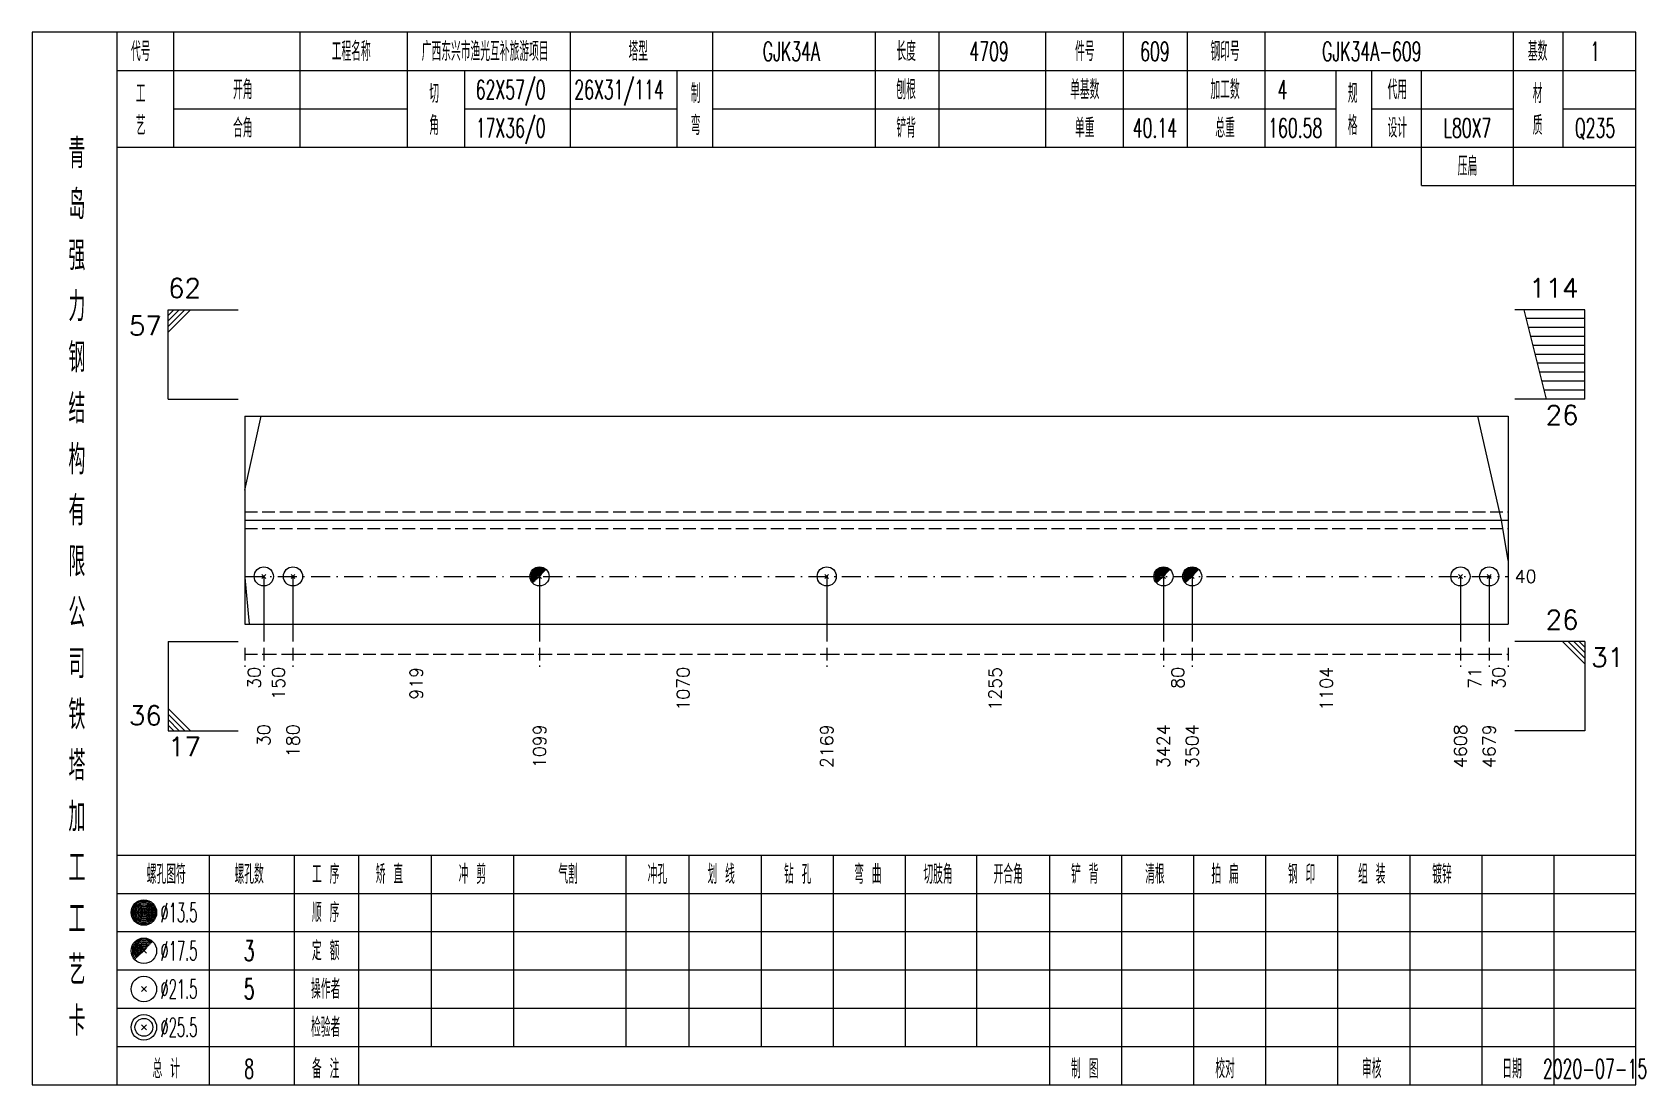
# Model space of a CAD drawing. Extents: x 0 to 2606, y -377 to 6479.
# Drawn here: x 2091.2 to 2344.1, y 3850 to 4015 of the extents above; entities that cross this region are included whole.
import ezdxf
from ezdxf.enums import TextEntityAlignment as Align

# ---------------------------------------------------------------- set-up
doc = ezdxf.new("R2010")
doc.units = 0
doc.header["$MEASUREMENT"] = 0
doc.linetypes.add('一点画线', pattern=[5.2, 3, -1, 0.2, -1])
doc.linetypes.add('虚线', pattern=[2.75, 2, -0.75])
doc.layers.get('0').update_dxf_attribs({"linetype": 'CONTINUOUS', "lineweight": 25})
doc.layers.add('1', color=7, linetype='CONTINUOUS', lineweight=25)
doc.layers.add('4', color=7, linetype='CONTINUOUS', lineweight=25)
doc.styles.get("Standard").update_dxf_attribs({"font": 'simplex.shx', "width": 0.7, "height": 3, "bigfont": 'gbhzfs.shx'})

msp = doc.modelspace()

# ---------------------------------------------------------------- texts
at = {"color": 7, "linetype": 'Continuous', "lineweight": 13}
msp.add_text('62', height=3, dxfattribs=at).set_placement((2112.5, 3972.5), align=Align.BOTTOM_LEFT)
for s, p in [('114', (2333.6, 3972.5)), ('26', (2333.6, 3920.5)), ('36', (2111.5, 3905.5))]:
    msp.add_text(s, height=3, dxfattribs=at).set_placement(p, align=Align.BOTTOM_RIGHT)
for s, p in [('57', (2111.5, 3970.5)), ('26', (2333.6, 3956.5))]:
    msp.add_text(s, height=3, dxfattribs=at).set_placement(p, align=Align.TOP_RIGHT)
msp.add_text('40', height=2, dxfattribs=at).set_placement((2323.6, 3929.69), align=Align.MIDDLE_LEFT)
for s, p in [('31', (2335.6, 3918.5)), ('17', (2112.5, 3904.5))]:
    msp.add_text(s, height=3, dxfattribs=at).set_placement(p, align=Align.TOP_LEFT)
at = {"color": 8, "linetype": 'Continuous', "lineweight": 9}
for s, p in [('30', (2126, 3915.5)), ('150', (2129.79, 3915.5)), ('919', (2151.4, 3915.5)), ('1070', (2193.24, 3915.5)), ('1255', (2242.14, 3915.5)), ('80', (2270.79, 3915.5)), ('1104', (2294.07, 3915.5)), ('71', (2317.35, 3915.5)), ('30', (2321.1, 3915.5))]:
    msp.add_text(s, height=2, rotation=90, dxfattribs=at).set_placement(p, align=Align.MIDDLE_RIGHT)
at = {"layer": '1', "color": 7, "linetype": 'Continuous', "lineweight": 13}
for s, p in [('30', (2127.5, 3906.5)), ('180', (2132.07, 3906.5)), ('1099', (2170.73, 3906.5)), ('2169', (2215.75, 3906.5)), ('3424', (2268.54, 3906.5)), ('3504', (2273.04, 3906.5)), ('4608', (2315.1, 3906.5)), ('4679', (2319.6, 3906.5))]:
    msp.add_text(s, height=2, rotation=90, dxfattribs=at).set_placement(p, align=Align.MIDDLE_RIGHT)
at = {"layer": '4', "color": 1, "linetype": 'Continuous', "lineweight": 13}
for s, height, width, p in [('代号', 3, 0.6, (2108.2, 4012)), ('工程名称', 3, 0.6, (2141.2, 4012)), ('广西东兴市渔光互补旅游项目', 3, 0.6, (2162.2, 4012)), ('塔型', 3, 0.6, (2186.2, 4012)), ('GJK34A', 3, 0.6, (2210.2, 4012)), ('长度', 3, 0.6, (2228.2, 4012)), ('4709', 3, 0.6, (2241.2, 4012)), ('件号', 3, 0.6, (2256.2, 4012)), ('609', 3, 0.6, (2267.2, 4012)), ('钢印号', 3, 0.6, (2278.2, 4012)), ('GJK34A-609', 3, 0.6, (2301.2, 4012)), ('基数', 3, 0.6, (2327.2, 4012)), ('1', 3, 0.6, (2336.2, 4012)), ('工', 3, 0.6, (2108.2, 4005.4)), ('开角', 3, 0.6, (2124.2, 4006)), ('切', 3, 0.6, (2154.2, 4005.4)), ('62X57/0', 3, 0.6, (2166.2, 4006)), ('26X31/114', 3, 0.6, (2183.2, 4006)), ('制', 3, 0.6, (2195.2, 4005.4)), ('刨根', 3, 0.6, (2228.2, 4006)), ('单基数', 3, 0.6, (2256.2, 4006)), ('加工数', 3, 0.6, (2278.2, 4006)), ('4', 3, 0.6, (2287.2, 4006)), ('规', 3, 0.6, (2298.2, 4005.4)), ('代用', 3, 0.6, (2305.2, 4006)), ('材', 3, 0.6, (2327.2, 4005.4)), ('艺', 3, 0.6, (2108.2, 4000.4)), ('合角', 3, 0.6, (2124.2, 4000)), ('角', 3, 0.6, (2154.2, 4000.4)), ('17X36/0', 3, 0.6, (2166.2, 4000)), ('弯', 3, 0.6, (2195.2, 4000.4)), ('铲背', 3, 0.6, (2228.2, 4000)), ('单重', 3, 0.6, (2256.2, 4000)), ('总重', 3, 0.6, (2278.2, 4000)), ('格', 3, 0.6, (2298.2, 4000.4)), ('设计', 3, 0.6, (2305.2, 4000)), ('质', 3, 0.6, (2327.2, 4000.4)), ('40.14', 3, 0.6, (2267.2, 4000)), ('160.58', 3, 0.6, (2289.2, 4000)), ('L80X7', 3, 0.6, (2316.2, 4000)), ('Q235', 3, 0.6, (2336.2, 4000)), ('青', 4.6, 0.8, (2098.2, 3996)), ('压扁', 3, 0.6, (2316.2, 3994)), ('岛', 4.6, 0.8, (2098.2, 3988)), ('强', 4.6, 0.8, (2098.2, 3980)), ('力', 4.6, 0.8, (2098.2, 3972)), ('钢', 4.6, 0.8, (2098.2, 3964)), ('结', 4.6, 0.8, (2098.2, 3956)), ('构', 4.6, 0.8, (2098.2, 3948)), ('有', 4.6, 0.8, (2098.2, 3940)), ('限', 4.6, 0.8, (2098.2, 3932)), ('公', 4.6, 0.8, (2098.2, 3924)), ('司', 4.6, 0.8, (2098.2, 3916)), ('铁', 4.6, 0.8, (2098.2, 3908)), ('塔', 4.6, 0.8, (2098.2, 3900)), ('加', 4.6, 0.8, (2098.2, 3892)), ('工', 4.6, 0.8, (2098.2, 3884)), ('螺孔图符', 3, 0.6, (2112.2, 3883)), ('螺孔数', 3, 0.6, (2125.2, 3883)), ('工 序', 3, 0.6, (2137.2, 3883)), ('矫 直', 3, 0.6, (2147.2, 3883)), ('冲 剪', 3, 0.6, (2160.2, 3883)), ('气割', 3, 0.6, (2175.2, 3883)), ('冲孔', 3, 0.6, (2189.2, 3883)), ('划 线', 3, 0.6, (2199.2, 3883)), ('钻 孔', 3, 0.6, (2211.2, 3883)), ('弯 曲', 3, 0.6, (2222.2, 3883)), ('切肢角', 3, 0.6, (2233.2, 3883)), ('开合角', 3, 0.6, (2244.2, 3883)), ('铲 背', 3, 0.6, (2256.2, 3883)), ('清根', 3, 0.6, (2267.2, 3883)), ('拍 扁', 3, 0.6, (2278.2, 3883)), ('钢 印', 3, 0.6, (2290.2, 3883)), ('组 装', 3, 0.6, (2301.2, 3883)), ('镀锌', 3, 0.6, (2312.2, 3883)), ('工', 4.6, 0.8, (2098.2, 3876)), ('%%C13.5', 3, 0.5, (2114.2, 3877)), ('顺 序', 3, 0.6, (2137.2, 3877)), ('3', 3.2, 0.6, (2125.2, 3871)), ('定 额', 3, 0.6, (2137.2, 3871)), ('艺', 4.6, 0.8, (2098.2, 3868)), ('%%C17.5', 3, 0.5, (2114.2, 3871)), ('%%C21.5', 3, 0.5, (2114.2, 3865)), ('5', 3.2, 0.6, (2125.2, 3865)), ('操作者', 3, 0.6, (2137.2, 3865)), ('卡', 4.6, 0.8, (2098.2, 3860)), ('%%C25.5', 3, 0.5, (2114.2, 3859)), ('检验者', 3, 0.6, (2137.2, 3859)), ('总 计', 3, 0.6, (2112.2, 3852.5)), ('8', 3, 0.6, (2125.2, 3852.5)), ('备 注', 3, 0.6, (2137.2, 3852.5)), ('制 图', 3, 0.6, (2256.2, 3852.5)), ('校对', 3, 0.6, (2278.2, 3852.5)), ('审核', 3, 0.6, (2301.2, 3852.5)), ('日期', 3, 0.6, (2323.2, 3852.5)), ('2020-07-15', 3, 0.6, (2336.2, 3852.5))]:
    msp.add_text(s, height=height, dxfattribs=dict(at, width=width)).set_placement(p, align=Align.MIDDLE_CENTER)

# ---------------------------------------------------------------- linework, layer by layer
at = {"color": 7, "linetype": 'Continuous', "lineweight": 13}
for p, q in [((2112.5, 3971.5), (2123.5, 3971.5)), ((2112.5, 3957.5), (2112.5, 3971.5)), ((2113.38, 3971.5), (2112.5, 3970.62)), ((2114.25, 3971.5), (2112.5, 3969.75)), ((2115.12, 3971.5), (2112.5, 3968.88)), ((2116, 3971.5), (2112.5, 3968)), ((2334.6, 3971.5), (2323.6, 3971.5)), ((2328.6, 3957.5), (2325.1, 3971.5)), ((2334.6, 3957.5), (2334.6, 3971.5)), ((2334.6, 3970.1), (2325.45, 3970.1)), ((2334.6, 3968.7), (2325.8, 3968.7)), ((2334.6, 3967.3), (2326.15, 3967.3)), ((2334.6, 3965.9), (2326.5, 3965.9)), ((2334.6, 3964.5), (2326.85, 3964.5)), ((2334.6, 3963.1), (2327.2, 3963.1)), ((2334.6, 3961.7), (2327.55, 3961.7)), ((2334.6, 3960.3), (2327.9, 3960.3)), ((2334.6, 3958.9), (2328.25, 3958.9)), ((2112.5, 3957.5), (2123.5, 3957.5)), ((2334.6, 3957.5), (2323.6, 3957.5)), ((2124.5, 3943.19), (2127.11, 3954.81)), ((2321.51, 3938.5), (2317.8, 3954.81)), ((2322.6, 3932.18), (2321.51, 3938.5)), ((2124.5, 3929.53), (2125.22, 3922.19)), ((2127.5, 3929.69), (2127.5, 3919.5)), ((2132.07, 3929.69), (2132.07, 3919.5)), ((2170.73, 3929.69), (2170.73, 3919.5)), ((2215.75, 3929.69), (2215.75, 3919.5)), ((2268.54, 3929.69), (2268.54, 3919.5)), ((2273.04, 3929.69), (2273.04, 3919.5)), ((2315.1, 3929.69), (2315.1, 3919.5)), ((2319.6, 3929.69), (2319.6, 3919.5)), ((2112.5, 3919.5), (2123.5, 3919.5)), ((2112.5, 3919.5), (2112.5, 3905.5)), ((2334.6, 3919.5), (2323.6, 3919.5)), ((2331.1, 3919.5), (2334.6, 3916)), ((2331.98, 3919.5), (2334.6, 3916.88)), ((2332.85, 3919.5), (2334.6, 3917.75)), ((2333.73, 3919.5), (2334.6, 3918.62)), ((2334.6, 3919.5), (2334.6, 3905.5)), ((2116, 3905.5), (2112.5, 3909)), ((2115.12, 3905.5), (2112.5, 3908.12)), ((2114.25, 3905.5), (2112.5, 3907.25)), ((2113.38, 3905.5), (2112.5, 3906.38)), ((2112.5, 3905.5), (2123.5, 3905.5)), ((2334.6, 3905.5), (2323.6, 3905.5))]:
    msp.add_line(p, q, dxfattribs=at)
at = {"color": 7, "linetype": 'Continuous', "lineweight": 18}
for p, q in [((2124.5, 3954.81), (2124.5, 3922.19)), ((2124.5, 3954.81), (2322.6, 3954.81)), ((2322.6, 3954.81), (2322.6, 3922.19)), ((2124.5, 3938.5), (2322.6, 3938.5))]:
    msp.add_line(p, q, dxfattribs=at)
at = {"color": 1, "linetype": '虚线', "lineweight": 18}
for p, q in [((2124.5, 3939.81), (2322.6, 3939.81)), ((2124.5, 3937.19), (2322.6, 3937.19))]:
    msp.add_line(p, q, dxfattribs=at)
at = {"color": 3, "linetype": '一点画线', "lineweight": 13}
msp.add_line((2124.5, 3929.69), (2322.6, 3929.69), dxfattribs=at)
at = {"color": 8, "linetype": '虚线', "lineweight": 9}
for p, q in [((2124.5, 3918.5), (2124.5, 3915.5)), ((2127.5, 3918.5), (2127.5, 3915.5)), ((2127.5, 3918.5), (2127.5, 3915.5)), ((2132.07, 3918.5), (2132.07, 3915.5)), ((2132.07, 3918.5), (2132.07, 3915.5)), ((2170.73, 3918.5), (2170.73, 3915.5)), ((2170.73, 3918.5), (2170.73, 3915.5)), ((2215.75, 3918.5), (2215.75, 3915.5)), ((2215.75, 3918.5), (2215.75, 3915.5)), ((2268.54, 3918.5), (2268.54, 3915.5)), ((2268.54, 3918.5), (2268.54, 3915.5)), ((2273.04, 3918.5), (2273.04, 3915.5)), ((2273.04, 3918.5), (2273.04, 3915.5)), ((2315.1, 3918.5), (2315.1, 3915.5)), ((2315.1, 3918.5), (2315.1, 3915.5)), ((2319.6, 3918.5), (2319.6, 3915.5)), ((2319.6, 3918.5), (2319.6, 3915.5)), ((2322.6, 3918.5), (2322.6, 3915.5)), ((2124.5, 3917.5), (2127.5, 3917.5)), ((2127.5, 3917.5), (2132.07, 3917.5)), ((2132.07, 3917.5), (2170.73, 3917.5)), ((2170.73, 3917.5), (2215.75, 3917.5)), ((2215.75, 3917.5), (2268.54, 3917.5)), ((2268.54, 3917.5), (2273.04, 3917.5)), ((2273.04, 3917.5), (2315.1, 3917.5)), ((2315.1, 3917.5), (2319.6, 3917.5)), ((2319.6, 3917.5), (2322.6, 3917.5))]:
    msp.add_line(p, q, dxfattribs=at)
at = {"layer": '1', "color": 7, "linetype": 'Continuous', "lineweight": 13}
for p, q in [((2127.2, 3929.39), (2127.8, 3929.99)), ((2127.8, 3929.39), (2127.2, 3929.99)), ((2131.77, 3929.39), (2132.37, 3929.99)), ((2132.37, 3929.39), (2131.77, 3929.99)), ((2215.45, 3929.39), (2216.05, 3929.99)), ((2216.05, 3929.39), (2215.45, 3929.99)), ((2314.8, 3929.39), (2315.4, 3929.99)), ((2315.4, 3929.39), (2314.8, 3929.99)), ((2319.3, 3929.39), (2319.9, 3929.99)), ((2319.9, 3929.39), (2319.3, 3929.99))]:
    msp.add_line(p, q, dxfattribs=at)
at = {"layer": '1', "color": 7, "linetype": 'Continuous', "lineweight": 0}
for p, q in [((2170.43, 3929.39), (2171.03, 3929.99)), ((2170.43, 3929.99), (2171.03, 3929.39)), ((2268.24, 3929.39), (2268.84, 3929.99)), ((2268.24, 3929.99), (2268.84, 3929.39)), ((2272.74, 3929.39), (2273.34, 3929.99)), ((2272.74, 3929.99), (2273.34, 3929.39))]:
    msp.add_line(p, q, dxfattribs=at)
at = {"layer": '1', "color": 7, "linetype": 'Continuous', "lineweight": 18}
msp.add_line((2124.5, 3922.19), (2322.6, 3922.19), dxfattribs=at)
at = {"layer": '1', "color": 7, "linetype": 'Continuous', "lineweight": 13}
for centre in [(2127.5, 3929.69), (2132.07, 3929.69), (2170.73, 3929.69), (2215.75, 3929.69), (2268.54, 3929.69), (2273.04, 3929.69), (2315.1, 3929.69), (2319.6, 3929.69)]:
    msp.add_circle(centre, 1.5, dxfattribs=at)
for centre, radius in [((2170.73, 3929.69), 1.35), ((2170.73, 3929.69), 1.2), ((2268.54, 3929.69), 1.35), ((2268.54, 3929.69), 1.2), ((2273.04, 3929.69), 1.35), ((2273.04, 3929.69), 1.2), ((2170.73, 3929.69), 1.05), ((2170.73, 3929.69), 0.9), ((2170.73, 3929.69), 0.75), ((2170.73, 3929.69), 0.6), ((2170.73, 3929.69), 0.45), ((2170.73, 3929.69), 0.3), ((2170.73, 3929.69), 0.15), ((2268.54, 3929.69), 1.05), ((2268.54, 3929.69), 0.9), ((2268.54, 3929.69), 0.75), ((2268.54, 3929.69), 0.6), ((2268.54, 3929.69), 0.45), ((2268.54, 3929.69), 0.3), ((2268.54, 3929.69), 0.15), ((2273.04, 3929.69), 1.05), ((2273.04, 3929.69), 0.9), ((2273.04, 3929.69), 0.75), ((2273.04, 3929.69), 0.6), ((2273.04, 3929.69), 0.45), ((2273.04, 3929.69), 0.3), ((2273.04, 3929.69), 0.15)]:
    msp.add_arc(centre, radius, 45, 225, dxfattribs=at)
at = {"layer": '4', "color": 1, "linetype": 'Continuous', "lineweight": 18}
for p, q in [((2104.5, 3850), (2104.5, 4015)), ((2113.4, 3997), (2113.4, 4015)), ((2133.2, 3997), (2133.2, 4015)), ((2150, 3997), (2150, 4015)), ((2175.6, 3997), (2175.6, 4015)), ((2197.9, 3997), (2197.9, 4015)), ((2223.4, 3997), (2223.4, 4015)), ((2233.4, 3997), (2233.4, 4015)), ((2250.1, 3997), (2250.1, 4015)), ((2262.3, 3997), (2262.3, 4015)), ((2272.3, 3997), (2272.3, 4015)), ((2284.5, 3997), (2284.5, 4015)), ((2323.4, 3991), (2323.4, 4015)), ((2331.2, 3997), (2331.2, 4015)), ((2104.5, 4009), (2342.6, 4009)), ((2159, 3997), (2159, 4009)), ((2192.3, 3997), (2192.3, 4009)), ((2295.6, 3997), (2295.6, 4009)), ((2301.2, 3997), (2301.2, 4009)), ((2309, 3991), (2309, 4009)), ((2113.4, 4003), (2150, 4003)), ((2159, 4003), (2192.3, 4003)), ((2197.9, 4003), (2295.6, 4003)), ((2301.2, 4003), (2323.4, 4003)), ((2331.2, 4003), (2342.6, 4003)), ((2104.5, 3997), (2342.6, 3997)), ((2309, 3991), (2342.6, 3991)), ((2104.5, 3886), (2342.6, 3886)), ((2119, 3850), (2119, 3886)), ((2132.3, 3850), (2132.3, 3886)), ((2142.4, 3850), (2142.4, 3886)), ((2153.8, 3856), (2153.8, 3886)), ((2166.7, 3856), (2166.7, 3886)), ((2184.3, 3856), (2184.3, 3886)), ((2194.2, 3856), (2194.2, 3886)), ((2205.5, 3856), (2205.5, 3886)), ((2216.8, 3856), (2216.8, 3886)), ((2228.1, 3856), (2228.1, 3886)), ((2239.3, 3856), (2239.3, 3886)), ((2250.7, 3856), (2250.7, 3886)), ((2262, 3856), (2262, 3886)), ((2273.3, 3856), (2273.3, 3886)), ((2284.6, 3856), (2284.6, 3886)), ((2295.9, 3856), (2295.9, 3886)), ((2307.2, 3856), (2307.2, 3886)), ((2318.5, 3856), (2318.5, 3886)), ((2329.8, 3856), (2329.8, 3886)), ((2104.5, 3880), (2342.6, 3880)), ((2104.5, 3874), (2342.6, 3874)), ((2104.5, 3868), (2342.6, 3868)), ((2104.5, 3862), (2342.6, 3862)), ((2104.5, 3856), (2342.6, 3856)), ((2250.7, 3850), (2250.7, 3856)), ((2262, 3850), (2262, 3856)), ((2273.3, 3850), (2273.3, 3856)), ((2284.6, 3850), (2284.6, 3856)), ((2295.9, 3850), (2295.9, 3856)), ((2307.2, 3850), (2307.2, 3856)), ((2318.5, 3850), (2318.5, 3856)), ((2329.8, 3850), (2329.8, 3856))]:
    msp.add_line(p, q, dxfattribs=at)
at = {"layer": '4', "color": 7, "linetype": 'Continuous', "lineweight": 13}
for p, q in [((2108.5, 3876.8), (2108.9, 3877.2)), ((2108.9, 3876.8), (2108.5, 3877.2)), ((2108.3, 3864.6), (2109.1, 3865.4)), ((2109.1, 3864.6), (2108.3, 3865.4)), ((2108.3, 3858.6), (2109.1, 3859.4)), ((2109.1, 3858.6), (2108.3, 3859.4))]:
    msp.add_line(p, q, dxfattribs=at)
at = {"layer": '4', "color": 7, "linetype": 'Continuous', "lineweight": 0}
for p, q in [((2108.3, 3870.6), (2109.1, 3871.4)), ((2108.3, 3871.4), (2109.1, 3870.6))]:
    msp.add_line(p, q, dxfattribs=at)
at = {"layer": '4', "color": 1, "linetype": 'Continuous', "lineweight": 18}
msp.add_lwpolyline([(2091.2, 4015), (2091.2, 3850), (2342.6, 3850), (2342.6, 4015)], close=True, dxfattribs=at)
at = {"layer": '4', "color": 7, "linetype": 'Continuous', "lineweight": 13}
for centre, radius in [((2108.7, 3877), 2), ((2108.7, 3877), 1.8), ((2108.7, 3877), 1.6), ((2108.7, 3877), 1.4), ((2108.7, 3877), 1.2), ((2108.7, 3877), 1), ((2108.7, 3877), 0.8), ((2108.7, 3877), 0.6), ((2108.7, 3877), 0.4), ((2108.7, 3877), 0.2), ((2108.7, 3871), 2), ((2108.7, 3865), 2), ((2108.7, 3859), 2), ((2108.7, 3859), 1.4)]:
    msp.add_circle(centre, radius, dxfattribs=at)
for radius in [1.8, 1.6, 1.4, 1.2, 1, 0.8, 0.6, 0.4, 0.2]:
    msp.add_arc((2108.7, 3871), radius, 45, 225, dxfattribs=at)

msp.set_redraw_order([(e.dxf.handle, doc.entitydb.next_handle()) for e in msp.query("TEXT MTEXT ATTDEF DIMENSION ARC_DIMENSION")])  # texts and dimensions are drawn at this point

doc.saveas('drawing.dxf')
